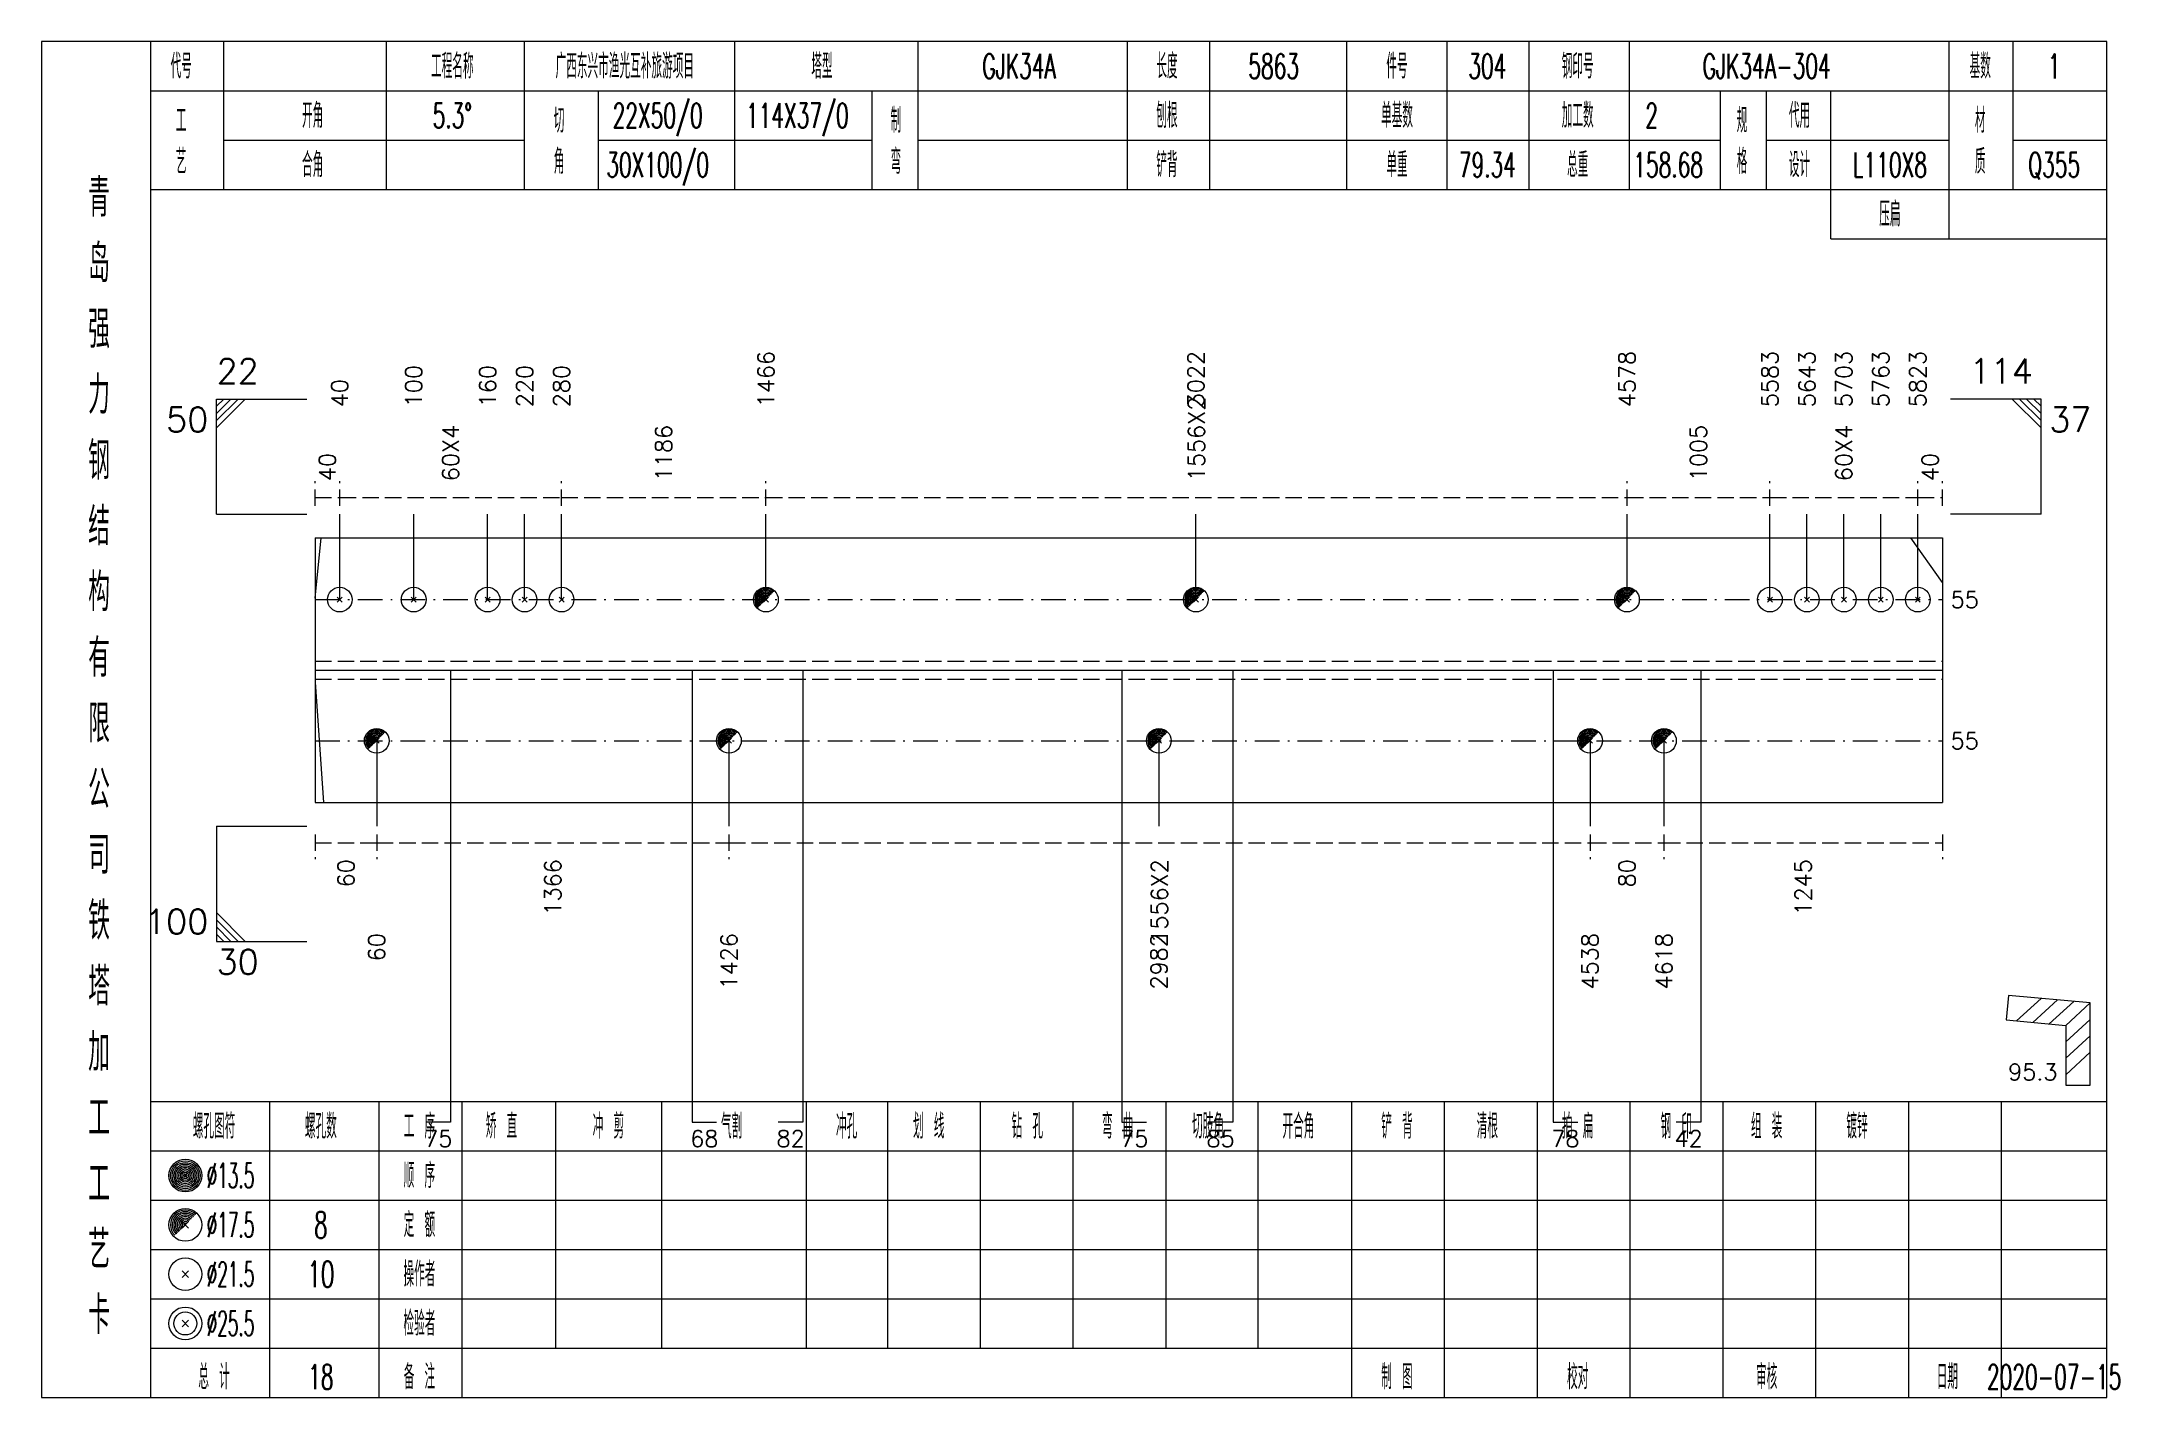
# Model space of a CAD drawing. Extents: x 0 to 2606, y -377 to 6479.
# Drawn here: x 1829.8 to 2082.7, y 5775 to 5940 of the extents above; entities that cross this region are included whole.
import ezdxf
from ezdxf.enums import TextEntityAlignment as Align

# ---------------------------------------------------------------- set-up
doc = ezdxf.new("R2010")
doc.units = 0
doc.header["$MEASUREMENT"] = 0
doc.linetypes.add('一点画线', pattern=[5.2, 3, -1, 0.2, -1])
doc.linetypes.add('虚线', pattern=[2.75, 2, -0.75])
doc.layers.get('0').update_dxf_attribs({"linetype": 'CONTINUOUS', "lineweight": 25})
for name, color, linetype, lineweight in [('1', 7, 'CONTINUOUS', 25), ('2', 7, 'CONTINUOUS', 25), ('4', 7, 'CONTINUOUS', 25)]:
    doc.layers.add(name, color=color, linetype=linetype, lineweight=lineweight)
doc.styles.get("Standard").update_dxf_attribs({"font": 'simplex.shx', "width": 0.7, "height": 3, "bigfont": 'gbhzfs.shx'})

msp = doc.modelspace()

# ---------------------------------------------------------------- texts
at = {"color": 7, "linetype": 'Continuous', "lineweight": 13}
msp.add_text('22', height=3, dxfattribs=at).set_placement((1851.1, 5897.5), align=Align.BOTTOM_LEFT)
for s, p in [('1466', (1917.98, 5895.5)), ('3022', (1970.32, 5895.5)), ('4578', (2022.8, 5895.5)), ('5583', (2040.2, 5895.5)), ('5643', (2044.7, 5895.5)), ('5703', (2049.2, 5895.5)), ('5763', (2053.7, 5895.5)), ('5823', (2058.2, 5895.5)), ('100', (1875.1, 5895.5)), ('160', (1884.1, 5895.5)), ('220', (1888.6, 5895.5)), ('280', (1893.1, 5895.5)), ('40', (1866.1, 5895.5))]:
    msp.add_text(s, height=2, rotation=90, dxfattribs=at).set_placement(p, align=Align.MIDDLE_LEFT)
for s, p in [('114', (2072.2, 5897.5)), ('100', (1850.1, 5830.5))]:
    msp.add_text(s, height=3, dxfattribs=at).set_placement(p, align=Align.BOTTOM_RIGHT)
at = {"color": 8, "linetype": 'Continuous', "lineweight": 9}
for s, p in [('1556X2', (1970.39, 5886.5)), ('60X4', (1879.6, 5886.5)), ('1186', (1905.54, 5886.5)), ('1005', (2031.5, 5886.5)), ('60X4', (2049.2, 5886.5)), ('40', (1864.6, 5886.5)), ('40', (2059.7, 5886.5))]:
    msp.add_text(s, height=2, rotation=90, dxfattribs=at).set_placement(p, align=Align.MIDDLE_LEFT)
at = {"color": 7, "linetype": 'Continuous', "lineweight": 13}
msp.add_text('50', height=3, dxfattribs=at).set_placement((1850.1, 5895.5), align=Align.TOP_RIGHT)
for s, p in [('37', (2074.2, 5895.5)), ('30', (1851.1, 5829.5))]:
    msp.add_text(s, height=3, dxfattribs=at).set_placement(p, align=Align.TOP_LEFT)
for p in [(2062.2, 5872.09), (2062.2, 5854.91)]:
    msp.add_text('55', height=2, dxfattribs=at).set_placement(p, align=Align.MIDDLE_LEFT)
at = {"color": 8, "linetype": 'Continuous', "lineweight": 9}
for s, p in [('60', (1866.85, 5840.5)), ('1366', (1892.04, 5840.5)), ('1556X2', (1965.89, 5840.5)), ('80', (2022.8, 5840.5)), ('1245', (2044.25, 5840.5))]:
    msp.add_text(s, height=2, rotation=90, dxfattribs=at).set_placement(p, align=Align.MIDDLE_RIGHT)
at = {"layer": '1', "color": 7, "linetype": 'Continuous', "lineweight": 13}
for s, p in [('60', (1870.6, 5831.5)), ('1426', (1913.48, 5831.5)), ('2982', (1965.82, 5831.5)), ('4538', (2018.3, 5831.5)), ('4618', (2027.3, 5831.5))]:
    msp.add_text(s, height=2, rotation=90, dxfattribs=at).set_placement(p, align=Align.MIDDLE_RIGHT)
at = {"layer": '2', "color": 7, "linetype": 'Continuous', "lineweight": 13}
msp.add_text('95.3', height=2, dxfattribs=at).set_placement((2075.2, 5813), align=Align.BOTTOM_RIGHT)
for s, p in [('75', (1878.1, 5807.5)), ('68', (1910.48, 5807.5)), ('82', (1920.98, 5807.5)), ('75', (1962.82, 5807.5)), ('85', (1973.32, 5807.5)), ('78', (2015.3, 5807.5)), ('42', (2030.3, 5807.5))]:
    msp.add_text(s, height=2, dxfattribs=at).set_placement(p, align=Align.TOP_CENTER)
at = {"layer": '4', "color": 1, "linetype": 'Continuous', "lineweight": 13}
for s, height, width, p in [('代号', 3, 0.6, (1846.8, 5937)), ('工程名称', 3, 0.6, (1879.8, 5937)), ('广西东兴市渔光互补旅游项目', 3, 0.6, (1900.8, 5937)), ('塔型', 3, 0.6, (1924.8, 5937)), ('GJK34A', 3, 0.6, (1948.8, 5937)), ('长度', 3, 0.6, (1966.8, 5937)), ('5863', 3, 0.6, (1979.8, 5937)), ('件号', 3, 0.6, (1994.8, 5937)), ('304', 3, 0.6, (2005.8, 5937)), ('钢印号', 3, 0.6, (2016.8, 5937)), ('GJK34A-304', 3, 0.6, (2039.8, 5937)), ('基数', 3, 0.6, (2065.8, 5937)), ('1', 3, 0.6, (2074.8, 5937)), ('工', 3, 0.6, (1846.8, 5930.4)), ('开角', 3, 0.6, (1862.8, 5931)), ('5.3%%d', 3, 0.6, (1879.8, 5931)), ('切', 3, 0.6, (1892.8, 5930.4)), ('22X50/0', 3, 0.6, (1904.8, 5931)), ('114X37/0', 3, 0.6, (1921.8, 5931)), ('制', 3, 0.6, (1933.8, 5930.4)), ('刨根', 3, 0.6, (1966.8, 5931)), ('单基数', 3, 0.6, (1994.8, 5931)), ('加工数', 3, 0.6, (2016.8, 5931)), ('2', 3, 0.6, (2025.8, 5931)), ('规', 3, 0.6, (2036.8, 5930.4)), ('代用', 3, 0.6, (2043.8, 5931)), ('材', 3, 0.6, (2065.8, 5930.4)), ('艺', 3, 0.6, (1846.8, 5925.4)), ('合角', 3, 0.6, (1862.8, 5925)), ('角', 3, 0.6, (1892.8, 5925.4)), ('30X100/0', 3, 0.6, (1904.8, 5925)), ('弯', 3, 0.6, (1933.8, 5925.4)), ('铲背', 3, 0.6, (1966.8, 5925)), ('单重', 3, 0.6, (1994.8, 5925)), ('总重', 3, 0.6, (2016.8, 5925)), ('格', 3, 0.6, (2036.8, 5925.4)), ('设计', 3, 0.6, (2043.8, 5925)), ('质', 3, 0.6, (2065.8, 5925.4)), ('79.34', 3, 0.6, (2005.8, 5925)), ('158.68', 3, 0.6, (2027.8, 5925)), ('L110X8', 3, 0.6, (2054.8, 5925)), ('Q355', 3, 0.6, (2074.8, 5925)), ('青', 4.6, 0.8, (1836.8, 5921)), ('压扁', 3, 0.6, (2054.8, 5919)), ('岛', 4.6, 0.8, (1836.8, 5913)), ('强', 4.6, 0.8, (1836.8, 5905)), ('力', 4.6, 0.8, (1836.8, 5897)), ('钢', 4.6, 0.8, (1836.8, 5889)), ('结', 4.6, 0.8, (1836.8, 5881)), ('构', 4.6, 0.8, (1836.8, 5873)), ('有', 4.6, 0.8, (1836.8, 5865)), ('限', 4.6, 0.8, (1836.8, 5857)), ('公', 4.6, 0.8, (1836.8, 5849)), ('司', 4.6, 0.8, (1836.8, 5841)), ('铁', 4.6, 0.8, (1836.8, 5833)), ('塔', 4.6, 0.8, (1836.8, 5825)), ('加', 4.6, 0.8, (1836.8, 5817)), ('工', 4.6, 0.8, (1836.8, 5809)), ('螺孔图符', 3, 0.6, (1850.8, 5808)), ('螺孔数', 3, 0.6, (1863.8, 5808)), ('工 序', 3, 0.6, (1875.8, 5808)), ('矫 直', 3, 0.6, (1885.8, 5808)), ('冲 剪', 3, 0.6, (1898.8, 5808)), ('气割', 3, 0.6, (1913.8, 5808)), ('冲孔', 3, 0.6, (1927.8, 5808)), ('划 线', 3, 0.6, (1937.8, 5808)), ('钻 孔', 3, 0.6, (1949.8, 5808)), ('弯 曲', 3, 0.6, (1960.8, 5808)), ('切肢角', 3, 0.6, (1971.8, 5808)), ('开合角', 3, 0.6, (1982.8, 5808)), ('铲 背', 3, 0.6, (1994.8, 5808)), ('清根', 3, 0.6, (2005.8, 5808)), ('拍 扁', 3, 0.6, (2016.8, 5808)), ('钢 印', 3, 0.6, (2028.8, 5808)), ('组 装', 3, 0.6, (2039.8, 5808)), ('镀锌', 3, 0.6, (2050.8, 5808)), ('工', 4.6, 0.8, (1836.8, 5801)), ('%%C13.5', 3, 0.5, (1852.8, 5802)), ('顺 序', 3, 0.6, (1875.8, 5802)), ('8', 3.2, 0.6, (1863.8, 5796)), ('定 额', 3, 0.6, (1875.8, 5796)), ('艺', 4.6, 0.8, (1836.8, 5793)), ('%%C17.5', 3, 0.5, (1852.8, 5796)), ('%%C21.5', 3, 0.5, (1852.8, 5790)), ('10', 3.2, 0.6, (1863.8, 5790)), ('操作者', 3, 0.6, (1875.8, 5790)), ('卡', 4.6, 0.8, (1836.8, 5785)), ('%%C25.5', 3, 0.5, (1852.8, 5784)), ('检验者', 3, 0.6, (1875.8, 5784)), ('总 计', 3, 0.6, (1850.8, 5777.5)), ('18', 3, 0.6, (1863.8, 5777.5)), ('备 注', 3, 0.6, (1875.8, 5777.5)), ('制 图', 3, 0.6, (1994.8, 5777.5)), ('校对', 3, 0.6, (2016.8, 5777.5)), ('审核', 3, 0.6, (2039.8, 5777.5)), ('日期', 3, 0.6, (2061.8, 5777.5)), ('2020-07-15', 3, 0.6, (2074.8, 5777.5))]:
    msp.add_text(s, height=height, dxfattribs=dict(at, width=width)).set_placement(p, align=Align.MIDDLE_CENTER)

# ---------------------------------------------------------------- linework, layer by layer
at = {"color": 7, "linetype": 'Continuous', "lineweight": 13}
for p, q in [((1851.1, 5896.5), (1862.1, 5896.5)), ((1851.1, 5882.5), (1851.1, 5896.5)), ((1851.97, 5896.5), (1851.1, 5895.62)), ((1852.85, 5896.5), (1851.1, 5894.75)), ((1853.72, 5896.5), (1851.1, 5893.88)), ((1854.6, 5896.5), (1851.1, 5893)), ((2073.2, 5896.5), (2062.2, 5896.5)), ((2069.7, 5896.5), (2073.2, 5893)), ((2070.57, 5896.5), (2073.2, 5893.88)), ((2071.45, 5896.5), (2073.2, 5894.75)), ((2072.32, 5896.5), (2073.2, 5895.62)), ((2073.2, 5882.5), (2073.2, 5896.5)), ((1851.1, 5882.5), (1862.1, 5882.5)), ((1866.1, 5872.09), (1866.1, 5882.5)), ((1875.1, 5872.09), (1875.1, 5882.5)), ((1884.1, 5872.09), (1884.1, 5882.5)), ((1888.6, 5872.09), (1888.6, 5882.5)), ((1893.1, 5872.09), (1893.1, 5882.5)), ((1917.98, 5872.09), (1917.98, 5882.5)), ((1970.32, 5872.09), (1970.32, 5882.5)), ((2022.8, 5872.09), (2022.8, 5882.5)), ((2040.2, 5872.09), (2040.2, 5882.5)), ((2044.7, 5872.09), (2044.7, 5882.5)), ((2049.2, 5872.09), (2049.2, 5882.5)), ((2053.7, 5872.09), (2053.7, 5882.5)), ((2058.2, 5872.09), (2058.2, 5882.5)), ((2073.2, 5882.5), (2062.2, 5882.5)), ((1863.1, 5872.28), (1863.84, 5879.59)), ((2061.2, 5874.18), (2057.35, 5879.59)), ((1865.8, 5871.79), (1866.4, 5872.39)), ((1866.4, 5871.79), (1865.8, 5872.39)), ((1874.8, 5871.79), (1875.4, 5872.39)), ((1875.4, 5871.79), (1874.8, 5872.39)), ((1883.8, 5871.79), (1884.4, 5872.39)), ((1884.4, 5871.79), (1883.8, 5872.39)), ((1888.3, 5871.79), (1888.9, 5872.39)), ((1888.9, 5871.79), (1888.3, 5872.39)), ((1892.8, 5871.79), (1893.4, 5872.39)), ((1893.4, 5871.79), (1892.8, 5872.39)), ((2039.9, 5871.79), (2040.5, 5872.39)), ((2040.5, 5871.79), (2039.9, 5872.39)), ((2044.4, 5871.79), (2045, 5872.39)), ((2045, 5871.79), (2044.4, 5872.39)), ((2048.9, 5871.79), (2049.5, 5872.39)), ((2049.5, 5871.79), (2048.9, 5872.39)), ((2053.4, 5871.79), (2054, 5872.39)), ((2054, 5871.79), (2053.4, 5872.39)), ((2057.9, 5871.79), (2058.5, 5872.39)), ((2058.5, 5871.79), (2057.9, 5872.39)), ((1863.1, 5862.04), (1864.11, 5847.41)), ((1870.6, 5854.91), (1870.6, 5844.5)), ((1913.48, 5854.91), (1913.48, 5844.5)), ((1965.82, 5854.91), (1965.82, 5844.5)), ((2018.3, 5854.91), (2018.3, 5844.5)), ((2027.3, 5854.91), (2027.3, 5844.5)), ((1851.1, 5844.5), (1862.1, 5844.5)), ((1851.1, 5844.5), (1851.1, 5830.5)), ((1854.6, 5830.5), (1851.1, 5834)), ((1853.72, 5830.5), (1851.1, 5833.12)), ((1852.85, 5830.5), (1851.1, 5832.25)), ((1851.97, 5830.5), (1851.1, 5831.38)), ((1851.1, 5830.5), (1862.1, 5830.5))]:
    msp.add_line(p, q, dxfattribs=at)
at = {"color": 8, "linetype": '虚线', "lineweight": 9}
for p, q in [((1863.1, 5883.5), (1863.1, 5886.5)), ((1866.1, 5883.5), (1866.1, 5886.5)), ((1866.1, 5883.5), (1866.1, 5886.5)), ((1893.1, 5883.5), (1893.1, 5886.5)), ((1893.1, 5883.5), (1893.1, 5886.5)), ((1917.98, 5883.5), (1917.98, 5886.5)), ((1917.98, 5883.5), (1917.98, 5886.5)), ((2022.8, 5883.5), (2022.8, 5886.5)), ((2022.8, 5883.5), (2022.8, 5886.5)), ((2040.2, 5883.5), (2040.2, 5886.5)), ((2040.2, 5883.5), (2040.2, 5886.5)), ((2058.2, 5883.5), (2058.2, 5886.5)), ((2058.2, 5883.5), (2058.2, 5886.5)), ((2061.2, 5883.5), (2061.2, 5886.5)), ((1863.1, 5884.5), (1866.1, 5884.5)), ((1866.1, 5884.5), (1893.1, 5884.5)), ((1893.1, 5884.5), (1917.98, 5884.5)), ((1917.98, 5884.5), (2022.8, 5884.5)), ((2022.8, 5884.5), (2040.2, 5884.5)), ((2040.2, 5884.5), (2058.2, 5884.5)), ((2058.2, 5884.5), (2061.2, 5884.5)), ((1863.1, 5843.5), (1863.1, 5840.5)), ((1870.6, 5843.5), (1870.6, 5840.5)), ((1870.6, 5843.5), (1870.6, 5840.5)), ((1913.48, 5843.5), (1913.48, 5840.5)), ((1913.48, 5843.5), (1913.48, 5840.5)), ((2018.3, 5843.5), (2018.3, 5840.5)), ((2018.3, 5843.5), (2018.3, 5840.5)), ((2027.3, 5843.5), (2027.3, 5840.5)), ((2027.3, 5843.5), (2027.3, 5840.5)), ((2061.2, 5843.5), (2061.2, 5840.5)), ((1863.1, 5842.5), (1870.6, 5842.5)), ((1870.6, 5842.5), (1913.48, 5842.5)), ((1913.48, 5842.5), (2018.3, 5842.5)), ((2018.3, 5842.5), (2027.3, 5842.5)), ((2027.3, 5842.5), (2061.2, 5842.5))]:
    msp.add_line(p, q, dxfattribs=at)
at = {"color": 7, "linetype": 'Continuous', "lineweight": 18}
for p, q in [((1863.1, 5879.59), (1863.1, 5847.41)), ((1863.1, 5879.59), (2061.2, 5879.59)), ((2061.2, 5879.59), (2061.2, 5847.41)), ((1863.1, 5863.5), (2061.2, 5863.5))]:
    msp.add_line(p, q, dxfattribs=at)
at = {"color": 3, "linetype": '一点画线', "lineweight": 13}
for p, q in [((1863.1, 5872.09), (2061.2, 5872.09)), ((1863.1, 5854.91), (2061.2, 5854.91))]:
    msp.add_line(p, q, dxfattribs=at)
at = {"color": 7, "linetype": 'Continuous', "lineweight": 0}
for p, q in [((1917.68, 5871.79), (1918.28, 5872.39)), ((1917.68, 5872.39), (1918.28, 5871.79)), ((1970.02, 5871.79), (1970.62, 5872.39)), ((1970.02, 5872.39), (1970.62, 5871.79)), ((2022.5, 5871.79), (2023.1, 5872.39)), ((2022.5, 5872.39), (2023.1, 5871.79))]:
    msp.add_line(p, q, dxfattribs=at)
at = {"color": 1, "linetype": '虚线', "lineweight": 18}
for p, q in [((1863.1, 5864.59), (2061.2, 5864.59)), ((1863.1, 5862.41), (2061.2, 5862.41))]:
    msp.add_line(p, q, dxfattribs=at)
at = {"color": 7, "linetype": 'Continuous', "lineweight": 13}
for centre in [(1866.1, 5872.09), (1875.1, 5872.09), (1884.1, 5872.09), (1888.6, 5872.09), (1893.1, 5872.09), (1917.98, 5872.09), (1970.32, 5872.09), (2022.8, 5872.09), (2040.2, 5872.09), (2044.7, 5872.09), (2049.2, 5872.09), (2053.7, 5872.09), (2058.2, 5872.09)]:
    msp.add_circle(centre, 1.5, dxfattribs=at)
for centre, radius in [((1917.98, 5872.09), 1.35), ((1970.32, 5872.09), 1.35), ((2022.8, 5872.09), 1.35), ((1917.98, 5872.09), 1.2), ((1917.98, 5872.09), 1.05), ((1917.98, 5872.09), 0.9), ((1917.98, 5872.09), 0.75), ((1917.98, 5872.09), 0.6), ((1917.98, 5872.09), 0.45), ((1917.98, 5872.09), 0.3), ((1917.98, 5872.09), 0.15), ((1970.32, 5872.09), 1.2), ((1970.32, 5872.09), 1.05), ((1970.32, 5872.09), 0.9), ((1970.32, 5872.09), 0.75), ((1970.32, 5872.09), 0.6), ((1970.32, 5872.09), 0.45), ((1970.32, 5872.09), 0.3), ((1970.32, 5872.09), 0.15), ((2022.8, 5872.09), 1.2), ((2022.8, 5872.09), 1.05), ((2022.8, 5872.09), 0.9), ((2022.8, 5872.09), 0.75), ((2022.8, 5872.09), 0.6), ((2022.8, 5872.09), 0.45), ((2022.8, 5872.09), 0.3), ((2022.8, 5872.09), 0.15)]:
    msp.add_arc(centre, radius, 45, 225, dxfattribs=at)
at = {"layer": '1', "color": 7, "linetype": 'Continuous', "lineweight": 0}
for p, q in [((1870.3, 5854.61), (1870.9, 5855.21)), ((1870.3, 5855.21), (1870.9, 5854.61)), ((1913.18, 5854.61), (1913.78, 5855.21)), ((1913.18, 5855.21), (1913.78, 5854.61)), ((1965.52, 5854.61), (1966.12, 5855.21)), ((1965.52, 5855.21), (1966.12, 5854.61)), ((2018, 5854.61), (2018.6, 5855.21)), ((2018, 5855.21), (2018.6, 5854.61)), ((2027, 5854.61), (2027.6, 5855.21)), ((2027, 5855.21), (2027.6, 5854.61))]:
    msp.add_line(p, q, dxfattribs=at)
at = {"layer": '1', "color": 7, "linetype": 'Continuous', "lineweight": 18}
msp.add_line((1863.1, 5847.41), (2061.2, 5847.41), dxfattribs=at)
at = {"layer": '1', "color": 7, "linetype": 'Continuous', "lineweight": 13}
for centre in [(1870.6, 5854.91), (1913.48, 5854.91), (1965.82, 5854.91), (2018.3, 5854.91), (2027.3, 5854.91)]:
    msp.add_circle(centre, 1.5, dxfattribs=at)
for centre, radius in [((1870.6, 5854.91), 1.35), ((1870.6, 5854.91), 1.2), ((1870.6, 5854.91), 1.05), ((1870.6, 5854.91), 0.9), ((1913.48, 5854.91), 1.35), ((1913.48, 5854.91), 1.2), ((1913.48, 5854.91), 1.05), ((1913.48, 5854.91), 0.9), ((1965.82, 5854.91), 1.35), ((1965.82, 5854.91), 1.2), ((1965.82, 5854.91), 1.05), ((1965.82, 5854.91), 0.9), ((2018.3, 5854.91), 1.35), ((2018.3, 5854.91), 1.2), ((2018.3, 5854.91), 1.05), ((2018.3, 5854.91), 0.9), ((2027.3, 5854.91), 1.35), ((2027.3, 5854.91), 1.2), ((2027.3, 5854.91), 1.05), ((2027.3, 5854.91), 0.9), ((1870.6, 5854.91), 0.75), ((1870.6, 5854.91), 0.6), ((1870.6, 5854.91), 0.45), ((1870.6, 5854.91), 0.3), ((1870.6, 5854.91), 0.15), ((1913.48, 5854.91), 0.75), ((1913.48, 5854.91), 0.6), ((1913.48, 5854.91), 0.45), ((1913.48, 5854.91), 0.3), ((1913.48, 5854.91), 0.15), ((1965.82, 5854.91), 0.75), ((1965.82, 5854.91), 0.6), ((1965.82, 5854.91), 0.45), ((1965.82, 5854.91), 0.3), ((1965.82, 5854.91), 0.15), ((2018.3, 5854.91), 0.75), ((2018.3, 5854.91), 0.6), ((2018.3, 5854.91), 0.45), ((2018.3, 5854.91), 0.3), ((2018.3, 5854.91), 0.15), ((2027.3, 5854.91), 0.75), ((2027.3, 5854.91), 0.6), ((2027.3, 5854.91), 0.45), ((2027.3, 5854.91), 0.3), ((2027.3, 5854.91), 0.15)]:
    msp.add_arc(centre, radius, 45, 225, dxfattribs=at)
at = {"layer": '2', "color": 7, "linetype": 'Continuous', "lineweight": 13}
for p, q in [((1879.6, 5863.5), (1879.6, 5808.5)), ((1908.98, 5863.5), (1908.98, 5808.5)), ((1922.48, 5863.5), (1922.48, 5808.5)), ((1961.32, 5863.5), (1961.32, 5808.5)), ((1974.82, 5863.5), (1974.82, 5808.5)), ((2013.8, 5863.5), (2013.8, 5808.5)), ((2031.8, 5863.5), (2031.8, 5808.5)), ((2069.24, 5823.92), (2068.97, 5820.94)), ((2079.2, 5823), (2069.24, 5823.92)), ((2070.23, 5820.82), (2073.23, 5823.55)), ((2072.22, 5820.63), (2075.22, 5823.37)), ((2074.21, 5820.45), (2077.21, 5823.18)), ((2076.2, 5820.27), (2079.2, 5823)), ((2079.2, 5813), (2079.2, 5823)), ((2068.97, 5820.94), (2076.2, 5820.27)), ((2076.2, 5818.27), (2079.2, 5821)), ((2076.2, 5820.27), (2076.2, 5813)), ((2076.2, 5816.27), (2079.2, 5819)), ((2076.2, 5814.27), (2079.2, 5817)), ((2076.2, 5813), (2079.2, 5813)), ((1879.6, 5808.5), (1876.6, 5808.5)), ((1908.98, 5808.5), (1911.98, 5808.5)), ((1922.48, 5808.5), (1919.48, 5808.5)), ((1961.32, 5808.5), (1964.32, 5808.5)), ((1974.82, 5808.5), (1971.82, 5808.5)), ((2013.8, 5808.5), (2016.8, 5808.5)), ((2031.8, 5808.5), (2028.8, 5808.5))]:
    msp.add_line(p, q, dxfattribs=at)
at = {"layer": '4', "color": 1, "linetype": 'Continuous', "lineweight": 18}
for p, q in [((1843.1, 5775), (1843.1, 5940)), ((1852, 5922), (1852, 5940)), ((1871.8, 5922), (1871.8, 5940)), ((1888.6, 5922), (1888.6, 5940)), ((1914.2, 5922), (1914.2, 5940)), ((1936.5, 5922), (1936.5, 5940)), ((1962, 5922), (1962, 5940)), ((1972, 5922), (1972, 5940)), ((1988.7, 5922), (1988.7, 5940)), ((2000.9, 5922), (2000.9, 5940)), ((2010.9, 5922), (2010.9, 5940)), ((2023.1, 5922), (2023.1, 5940)), ((2062, 5916), (2062, 5940)), ((2069.8, 5922), (2069.8, 5940)), ((1843.1, 5934), (2081.2, 5934)), ((1897.6, 5922), (1897.6, 5934)), ((1930.9, 5922), (1930.9, 5934)), ((2034.2, 5922), (2034.2, 5934)), ((2039.8, 5922), (2039.8, 5934)), ((2047.6, 5916), (2047.6, 5934)), ((1852, 5928), (1888.6, 5928)), ((1897.6, 5928), (1930.9, 5928)), ((1936.5, 5928), (2034.2, 5928)), ((2039.8, 5928), (2062, 5928)), ((2069.8, 5928), (2081.2, 5928)), ((1843.1, 5922), (2081.2, 5922)), ((2047.6, 5916), (2081.2, 5916)), ((1843.1, 5811), (2081.2, 5811)), ((1857.6, 5775), (1857.6, 5811)), ((1870.9, 5775), (1870.9, 5811)), ((1881, 5775), (1881, 5811)), ((1892.4, 5781), (1892.4, 5811)), ((1905.3, 5781), (1905.3, 5811)), ((1922.9, 5781), (1922.9, 5811)), ((1932.8, 5781), (1932.8, 5811)), ((1944.1, 5781), (1944.1, 5811)), ((1955.4, 5781), (1955.4, 5811)), ((1966.7, 5781), (1966.7, 5811)), ((1977.9, 5781), (1977.9, 5811)), ((1989.3, 5781), (1989.3, 5811)), ((2000.6, 5781), (2000.6, 5811)), ((2011.9, 5781), (2011.9, 5811)), ((2023.2, 5781), (2023.2, 5811)), ((2034.5, 5781), (2034.5, 5811)), ((2045.8, 5781), (2045.8, 5811)), ((2057.1, 5781), (2057.1, 5811)), ((2068.4, 5781), (2068.4, 5811)), ((1843.1, 5805), (2081.2, 5805)), ((1843.1, 5799), (2081.2, 5799)), ((1843.1, 5793), (2081.2, 5793)), ((1843.1, 5787), (2081.2, 5787)), ((1843.1, 5781), (2081.2, 5781)), ((1989.3, 5775), (1989.3, 5781)), ((2000.6, 5775), (2000.6, 5781)), ((2011.9, 5775), (2011.9, 5781)), ((2023.2, 5775), (2023.2, 5781)), ((2034.5, 5775), (2034.5, 5781)), ((2045.8, 5775), (2045.8, 5781)), ((2057.1, 5775), (2057.1, 5781)), ((2068.4, 5775), (2068.4, 5781))]:
    msp.add_line(p, q, dxfattribs=at)
at = {"layer": '4', "color": 7, "linetype": 'Continuous', "lineweight": 13}
for p, q in [((1847.1, 5801.8), (1847.5, 5802.2)), ((1847.5, 5801.8), (1847.1, 5802.2)), ((1846.9, 5789.6), (1847.7, 5790.4)), ((1847.7, 5789.6), (1846.9, 5790.4)), ((1846.9, 5783.6), (1847.7, 5784.4)), ((1847.7, 5783.6), (1846.9, 5784.4))]:
    msp.add_line(p, q, dxfattribs=at)
at = {"layer": '4', "color": 7, "linetype": 'Continuous', "lineweight": 0}
for p, q in [((1846.9, 5795.6), (1847.7, 5796.4)), ((1846.9, 5796.4), (1847.7, 5795.6))]:
    msp.add_line(p, q, dxfattribs=at)
at = {"layer": '4', "color": 1, "linetype": 'Continuous', "lineweight": 18}
msp.add_lwpolyline([(1829.8, 5940), (1829.8, 5775), (2081.2, 5775), (2081.2, 5940)], close=True, dxfattribs=at)
at = {"layer": '4', "color": 7, "linetype": 'Continuous', "lineweight": 13}
for centre, radius in [((1847.3, 5802), 2), ((1847.3, 5802), 1.8), ((1847.3, 5802), 1.6), ((1847.3, 5802), 1.4), ((1847.3, 5802), 1.2), ((1847.3, 5802), 1), ((1847.3, 5802), 0.8), ((1847.3, 5802), 0.6), ((1847.3, 5802), 0.4), ((1847.3, 5802), 0.2), ((1847.3, 5796), 2), ((1847.3, 5790), 2), ((1847.3, 5784), 2), ((1847.3, 5784), 1.4)]:
    msp.add_circle(centre, radius, dxfattribs=at)
for radius in [1.8, 1.6, 1.4, 1.2, 1, 0.8, 0.6, 0.4, 0.2]:
    msp.add_arc((1847.3, 5796), radius, 45, 225, dxfattribs=at)

msp.set_redraw_order([(e.dxf.handle, doc.entitydb.next_handle()) for e in msp.query("TEXT MTEXT ATTDEF DIMENSION ARC_DIMENSION")])  # texts and dimensions are drawn at this point

doc.saveas('drawing.dxf')
